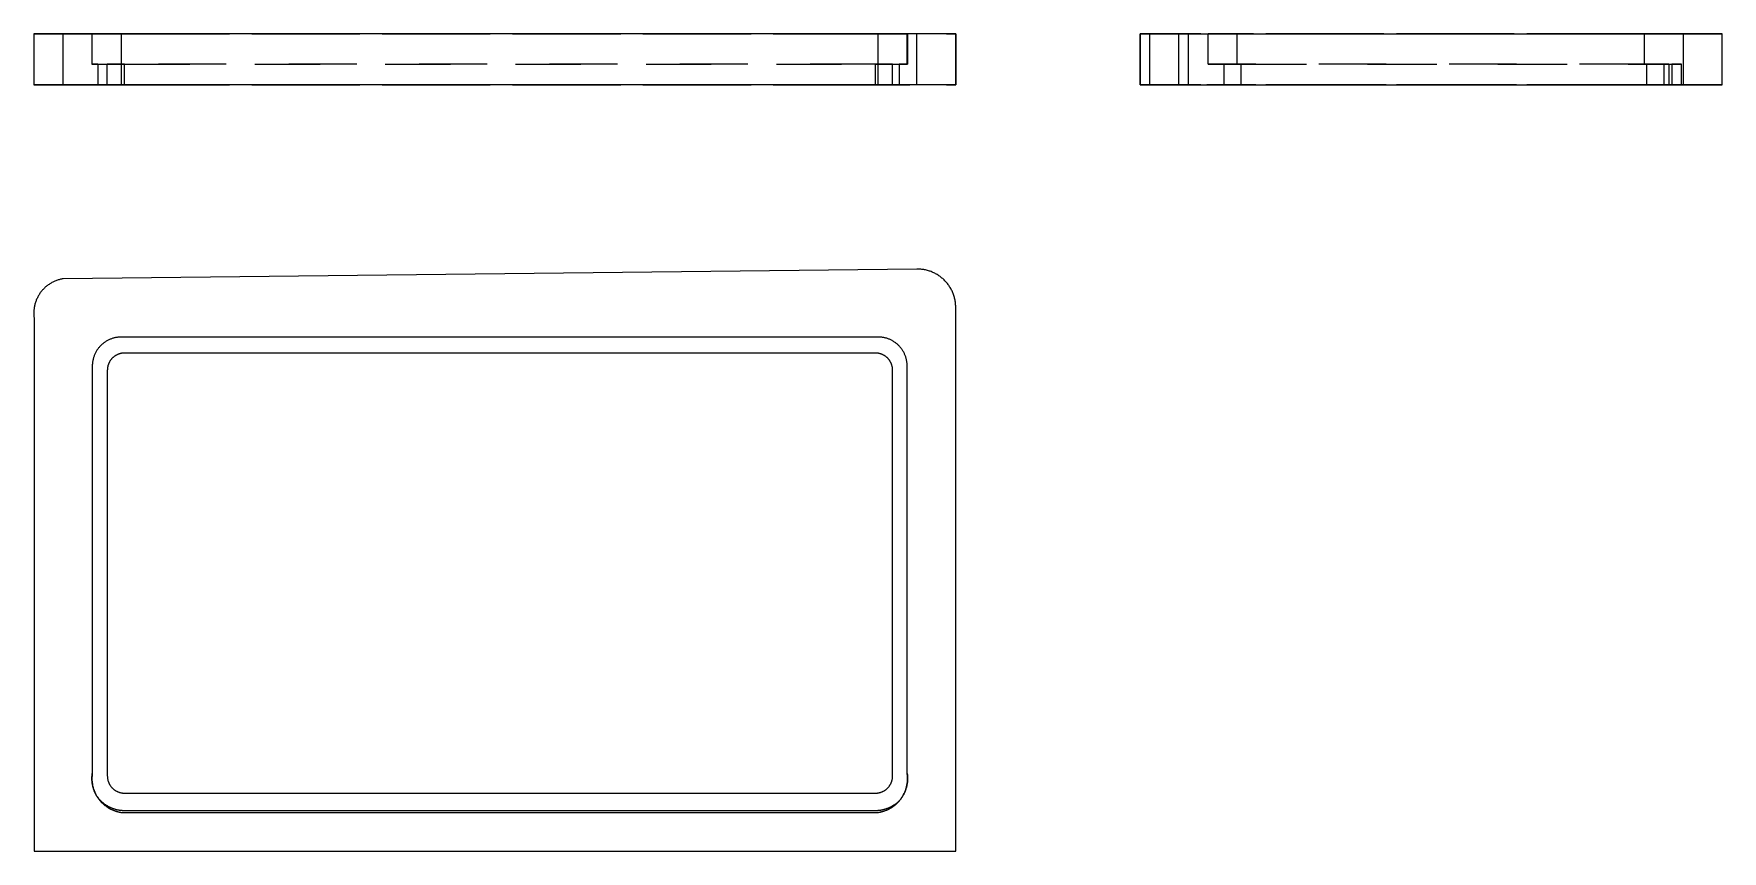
# Model space of a CAD drawing. Extents: x 0 to 2.59, y 0 to 1.25.
import ezdxf

# ---------------------------------------------------------------- set-up
doc = ezdxf.new("R2010")
doc.units = 0
doc.linetypes.add('HIDDEN', pattern=[0.070726, 0.047174, -0.023552])
for name, color, linetype in [('FRONT', 7, 'CONTINUOUS'), ('FRONT_HID', 7, 'HIDDEN'), ('LEFT', 7, 'CONTINUOUS'), ('LEFT_HID', 7, 'HIDDEN'), ('TOP', 7, 'CONTINUOUS'), ('TOP_HID', 7, 'HIDDEN')]:
    doc.layers.add(name, color=color, linetype=linetype)

msp = doc.modelspace()

# ---------------------------------------------------------------- linework, layer by layer
at = {"layer": 'FRONT'}
for p, q in [((0.045102, 1.25412), (0, 1.25412)), ((0, 1.25412), (0, 1.175995)), ((1.35497, 1.25412), (0.045102, 1.25412)), ((0.045102, 1.175995), (0.045102, 1.25412)), ((1.414514, 1.25412), (1.35497, 1.25412)), ((1.35497, 1.175995), (1.35497, 1.25412)), ((1.41451, 1.25412), (1.414514, 1.25412)), ((1.414514, 1.25412), (1.414514, 1.175995)), ((0.045102, 1.175995), (0, 1.175995)), ((1.35497, 1.175995), (0.045102, 1.175995)), ((1.414514, 1.175995), (1.35497, 1.175995)), ((1.41451, 1.175995), (1.414514, 1.175995))]:
    msp.add_line(p, q, dxfattribs=at)
at = {"layer": 'FRONT_HID', "linetype": 'HIDDEN'}
for p, q in [((0, 1.25412), (0.000447, 1.25412)), ((0.000447, 1.175995), (0.000447, 1.25412)), ((0.000447, 1.25412), (1.41451, 1.25412)), ((0.000447, 1.175995), (0.000447, 1.25412)), ((0.089756, 1.25412), (0.089227, 1.25412)), ((0.089227, 1.25412), (0.134411, 1.25412)), ((0.089227, 1.25412), (0.089227, 1.207245)), ((0.134411, 1.25412), (0.089756, 1.25412)), ((0.089756, 1.207245), (0.089756, 1.25412)), ((0.089756, 1.207245), (0.089756, 1.25412)), ((0.134411, 1.25412), (1.295431, 1.25412)), ((1.295431, 1.25412), (0.134411, 1.25412)), ((0.134411, 1.175995), (0.134411, 1.25412)), ((0.134411, 1.207245), (0.134411, 1.25412)), ((1.295431, 1.25412), (1.340614, 1.25412)), ((1.340085, 1.25412), (1.295431, 1.25412)), ((1.295431, 1.175995), (1.295431, 1.25412)), ((1.295431, 1.207245), (1.295431, 1.25412)), ((1.340614, 1.25412), (1.340085, 1.25412)), ((1.340085, 1.207245), (1.340085, 1.25412)), ((1.340085, 1.207245), (1.340085, 1.25412)), ((1.340614, 1.25412), (1.340614, 1.207245)), ((1.41451, 1.175995), (1.41451, 1.25412)), ((1.41451, 1.175995), (1.41451, 1.25412)), ((0.09839, 1.207245), (0.089227, 1.207245)), ((0.089227, 1.207245), (0.089756, 1.207245)), ((0.089756, 1.207245), (0.134411, 1.207245)), ((0.09839, 1.207245), (0.09839, 1.175995)), ((0.09839, 1.207245), (0.139345, 1.207245)), ((0.112865, 1.207245), (0.139345, 1.207245)), ((0.139345, 1.207245), (0.112865, 1.207245)), ((0.112865, 1.175995), (0.112865, 1.207245)), ((0.112865, 1.175995), (0.112865, 1.207245)), ((1.295431, 1.207245), (0.134411, 1.207245)), ((0.139345, 1.207245), (1.291237, 1.207245)), ((1.291237, 1.207245), (0.139345, 1.207245)), ((0.139345, 1.207245), (1.291237, 1.207245)), ((0.139345, 1.175995), (0.139345, 1.207245)), ((0.139345, 1.175995), (0.139345, 1.207245)), ((0.139345, 1.175995), (0.139345, 1.207245)), ((1.291237, 1.207245), (1.327846, 1.207245)), ((1.317717, 1.207245), (1.291237, 1.207245)), ((1.291237, 1.207245), (1.317717, 1.207245)), ((1.291237, 1.175995), (1.291237, 1.207245)), ((1.291237, 1.175995), (1.291237, 1.207245)), ((1.291237, 1.175995), (1.291237, 1.207245)), ((1.295431, 1.207245), (1.340085, 1.207245)), ((1.317717, 1.175995), (1.317717, 1.207245)), ((1.317717, 1.175995), (1.317717, 1.207245)), ((1.327846, 1.207245), (1.327846, 1.175995)), ((1.340614, 1.207245), (1.327846, 1.207245)), ((1.340085, 1.207245), (1.340614, 1.207245)), ((0, 1.175995), (0.000447, 1.175995)), ((0.000447, 1.175995), (1.41451, 1.175995)), ((0.086385, 1.175995), (0.09839, 1.175995)), ((0.139345, 1.175995), (0.086385, 1.175995)), ((0.089756, 1.175995), (0.09839, 1.175995)), ((0.134411, 1.175995), (0.089756, 1.175995)), ((0.09839, 1.175995), (0.134411, 1.175995)), ((0.09839, 1.175995), (0.139345, 1.175995)), ((0.112865, 1.175995), (0.139345, 1.175995)), ((0.139345, 1.175995), (0.112865, 1.175995)), ((0.134411, 1.175995), (1.295431, 1.175995)), ((1.295431, 1.175995), (0.134411, 1.175995)), ((1.291237, 1.175995), (0.139345, 1.175995)), ((0.139345, 1.175995), (1.291237, 1.175995)), ((1.291237, 1.175995), (0.139345, 1.175995)), ((0.139345, 1.175995), (1.291237, 1.175995)), ((1.344197, 1.175995), (1.291237, 1.175995)), ((1.291237, 1.175995), (1.327846, 1.175995)), ((1.317717, 1.175995), (1.291237, 1.175995)), ((1.291237, 1.175995), (1.317717, 1.175995)), ((1.295431, 1.175995), (1.327846, 1.175995)), ((1.340085, 1.175995), (1.295431, 1.175995)), ((1.327846, 1.175995), (1.344197, 1.175995)), ((1.327846, 1.175995), (1.340085, 1.175995))]:
    msp.add_line(p, q, dxfattribs=at)
at = {"layer": 'LEFT'}
for p, q in [((1.697421, 1.25412), (1.697417, 1.25412)), ((1.697417, 1.25412), (1.697421, 1.25412)), ((1.697417, 1.25412), (1.697417, 1.175995)), ((1.697421, 1.25412), (1.712306, 1.25412)), ((1.697421, 1.175995), (1.697421, 1.25412)), ((1.712306, 1.25412), (1.771846, 1.25412)), ((1.712306, 1.175995), (1.712306, 1.25412)), ((1.771846, 1.175995), (1.771846, 1.25412)), ((1.771846, 1.25412), (2.590513, 1.25412)), ((2.590513, 1.175995), (2.590513, 1.25412)), ((1.697421, 1.175995), (1.697417, 1.175995)), ((1.697417, 1.175995), (1.697421, 1.175995)), ((1.697421, 1.175995), (1.712306, 1.175995)), ((1.712306, 1.175995), (1.771846, 1.175995)), ((1.771846, 1.175995), (2.590513, 1.175995))]:
    msp.add_line(p, q, dxfattribs=at)
at = {"layer": 'LEFT_HID', "linetype": 'HIDDEN'}
for p, q in [((1.756961, 1.25412), (1.697421, 1.25412)), ((2.590513, 1.25412), (1.756961, 1.25412)), ((1.756961, 1.175995), (1.756961, 1.25412)), ((1.84627, 1.25412), (1.801615, 1.25412)), ((1.801615, 1.25412), (1.84627, 1.25412)), ((1.801615, 1.207245), (1.801615, 1.25412)), ((1.801615, 1.207245), (1.801615, 1.25412)), ((2.471434, 1.25412), (1.84627, 1.25412)), ((1.84627, 1.25412), (2.471434, 1.25412)), ((1.84627, 1.207245), (1.84627, 1.25412)), ((1.84627, 1.207245), (1.84627, 1.25412)), ((2.471434, 1.25412), (2.530974, 1.25412)), ((2.530974, 1.25412), (2.471434, 1.25412)), ((2.471434, 1.207245), (2.471434, 1.25412)), ((2.471434, 1.207245), (2.471434, 1.25412)), ((2.530974, 1.175995), (2.530974, 1.25412)), ((2.530974, 1.175995), (2.530974, 1.25412)), ((1.801615, 1.207245), (1.84627, 1.207245)), ((1.84627, 1.207245), (1.801615, 1.207245)), ((1.826204, 1.207245), (1.852684, 1.207245)), ((1.852684, 1.207245), (1.826204, 1.207245)), ((1.826204, 1.175995), (1.826204, 1.207245)), ((1.826204, 1.175995), (1.826204, 1.207245)), ((2.471434, 1.207245), (1.84627, 1.207245)), ((1.84627, 1.207245), (2.471434, 1.207245)), ((1.852684, 1.207245), (2.474971, 1.207245)), ((2.474971, 1.207245), (1.852684, 1.207245)), ((1.852684, 1.175995), (1.852684, 1.207245)), ((1.852684, 1.175995), (1.852684, 1.207245)), ((2.508548, 1.207245), (2.471434, 1.207245)), ((2.471434, 1.207245), (2.51324, 1.207245)), ((2.474971, 1.207245), (2.501451, 1.207245)), ((2.501451, 1.207245), (2.474971, 1.207245)), ((2.474971, 1.175995), (2.474971, 1.207245)), ((2.474971, 1.175995), (2.474971, 1.207245)), ((2.501451, 1.175995), (2.501451, 1.207245)), ((2.501451, 1.175995), (2.501451, 1.207245)), ((2.508548, 1.207245), (2.508548, 1.175995)), ((2.508548, 1.207245), (2.527931, 1.207245)), ((2.51324, 1.207245), (2.51324, 1.175995)), ((2.527931, 1.207245), (2.51324, 1.207245)), ((2.527931, 1.175995), (2.527931, 1.207245)), ((2.527931, 1.175995), (2.527931, 1.207245)), ((1.756961, 1.175995), (1.697421, 1.175995)), ((2.590513, 1.175995), (1.756961, 1.175995)), ((1.799724, 1.175995), (1.852684, 1.175995)), ((1.852684, 1.175995), (1.799724, 1.175995)), ((1.801615, 1.175995), (1.84627, 1.175995)), ((1.84627, 1.175995), (1.801615, 1.175995)), ((1.826204, 1.175995), (1.852684, 1.175995)), ((1.852684, 1.175995), (1.826204, 1.175995)), ((1.84627, 1.175995), (2.471434, 1.175995)), ((2.471434, 1.175995), (1.84627, 1.175995)), ((1.852684, 1.175995), (2.474971, 1.175995)), ((2.474971, 1.175995), (1.852684, 1.175995)), ((1.852684, 1.175995), (2.474971, 1.175995)), ((2.474971, 1.175995), (1.852684, 1.175995)), ((2.471434, 1.175995), (2.508548, 1.175995)), ((2.51324, 1.175995), (2.471434, 1.175995)), ((2.474971, 1.175995), (2.508548, 1.175995)), ((2.51324, 1.175995), (2.474971, 1.175995)), ((2.474971, 1.175995), (2.501451, 1.175995)), ((2.501451, 1.175995), (2.474971, 1.175995)), ((2.508548, 1.175995), (2.530974, 1.175995)), ((2.508548, 1.175995), (2.527931, 1.175995)), ((2.530974, 1.175995), (2.51324, 1.175995)), ((2.527931, 1.175995), (2.51324, 1.175995))]:
    msp.add_line(p, q, dxfattribs=at)
at = {"layer": 'TOP'}
for p, q in [((1.354969, 0.893092), (0.0451, 0.878207)), ((1.356458, 0.893092), (1.354969, 0.893092)), ((1.357947, 0.893053), (1.356458, 0.893092)), ((1.359435, 0.892977), (1.357947, 0.893053)), ((1.36092, 0.892864), (1.359435, 0.892977)), ((1.362402, 0.892712), (1.36092, 0.892864)), ((1.363879, 0.892524), (1.362402, 0.892712)), ((1.365352, 0.892298), (1.363879, 0.892524)), ((1.366818, 0.892035), (1.365352, 0.892298)), ((1.368277, 0.891734), (1.366818, 0.892035)), ((1.369727, 0.891397), (1.368277, 0.891734)), ((1.371169, 0.891023), (1.369727, 0.891397)), ((1.372601, 0.890613), (1.371169, 0.891023)), ((1.374022, 0.890167), (1.372601, 0.890613)), ((1.375432, 0.889685), (1.374022, 0.890167)), ((1.376828, 0.889167), (1.375432, 0.889685)), ((1.378211, 0.888615), (1.376828, 0.889167)), ((1.37958, 0.888027), (1.378211, 0.888615)), ((1.380933, 0.887405), (1.37958, 0.888027)), ((1.382271, 0.886749), (1.380933, 0.887405)), ((1.383591, 0.886059), (1.382271, 0.886749)), ((1.384893, 0.885336), (1.383591, 0.886059)), ((1.386177, 0.88458), (1.384893, 0.885336)), ((1.387441, 0.883792), (1.386177, 0.88458)), ((1.388684, 0.882972), (1.387441, 0.883792)), ((1.389907, 0.882121), (1.388684, 0.882972)), ((1.391107, 0.881239), (1.389907, 0.882121)), ((1.392285, 0.880328), (1.391107, 0.881239)), ((0.009508, 0.855935), (0.008775, 0.854852)), ((0.010266, 0.857), (0.009508, 0.855935)), ((0.011051, 0.858046), (0.010266, 0.857)), ((0.011861, 0.859073), (0.011051, 0.858046)), ((0.012696, 0.860079), (0.011861, 0.859073)), ((0.013556, 0.861065), (0.012696, 0.860079)), ((0.014439, 0.862029), (0.013556, 0.861065)), ((0.015346, 0.862972), (0.014439, 0.862029)), ((0.016276, 0.863891), (0.015346, 0.862972)), ((0.017228, 0.864788), (0.016276, 0.863891)), ((0.018201, 0.865661), (0.017228, 0.864788)), ((0.019196, 0.86651), (0.018201, 0.865661)), ((0.020211, 0.867334), (0.019196, 0.86651)), ((0.021247, 0.868133), (0.020211, 0.867334)), ((0.022301, 0.868906), (0.021247, 0.868133)), ((0.023374, 0.869654), (0.022301, 0.868906)), ((0.024466, 0.870374), (0.023374, 0.869654)), ((0.025574, 0.871068), (0.024466, 0.870374)), ((0.026699, 0.871734), (0.025574, 0.871068)), ((0.027841, 0.872373), (0.026699, 0.871734)), ((0.028997, 0.872983), (0.027841, 0.872373)), ((0.030169, 0.873565), (0.028997, 0.872983)), ((0.031354, 0.874118), (0.030169, 0.873565)), ((0.032552, 0.874641), (0.031354, 0.874118)), ((0.033763, 0.875135), (0.032552, 0.874641)), ((0.034986, 0.875599), (0.033763, 0.875135)), ((0.036219, 0.876033), (0.034986, 0.875599)), ((0.037463, 0.876437), (0.036219, 0.876033)), ((0.038717, 0.87681), (0.037463, 0.876437)), ((0.039979, 0.877152), (0.038717, 0.87681)), ((0.041249, 0.877463), (0.039979, 0.877152)), ((0.042527, 0.877742), (0.041249, 0.877463)), ((0.043811, 0.877991), (0.042527, 0.877742)), ((0.0451, 0.878207), (0.043811, 0.877991)), ((1.393439, 0.879386), (1.392285, 0.880328)), ((1.394569, 0.878416), (1.393439, 0.879386)), ((1.395675, 0.877417), (1.394569, 0.878416)), ((1.396754, 0.876391), (1.395675, 0.877417)), ((1.397807, 0.875338), (1.396754, 0.876391)), ((1.398834, 0.874258), (1.397807, 0.875338)), ((1.399832, 0.873153), (1.398834, 0.874258)), ((1.400802, 0.872023), (1.399832, 0.873153)), ((1.401744, 0.870869), (1.400802, 0.872023)), ((1.402656, 0.869691), (1.401744, 0.870869)), ((1.403537, 0.86849), (1.402656, 0.869691)), ((1.404388, 0.867268), (1.403537, 0.86849)), ((1.405208, 0.866024), (1.404388, 0.867268)), ((1.405996, 0.86476), (1.405208, 0.866024)), ((1.406752, 0.863477), (1.405996, 0.86476)), ((1.407475, 0.862175), (1.406752, 0.863477)), ((1.408165, 0.860855), (1.407475, 0.862175)), ((1.408821, 0.859517), (1.408165, 0.860855)), ((1.409443, 0.858164), (1.408821, 0.859517)), ((1.410031, 0.856795), (1.409443, 0.858164)), ((1.410584, 0.855412), (1.410031, 0.856795)), ((1.411101, 0.854015), (1.410584, 0.855412)), ((0.000117, 0.829108), (0.000046, 0.827802)), ((0.00022, 0.830412), (0.000117, 0.829108)), ((0.000356, 0.831712), (0.00022, 0.830412)), ((0.000523, 0.83301), (0.000356, 0.831712)), ((0.000722, 0.834302), (0.000523, 0.83301)), ((0.000952, 0.835589), (0.000722, 0.834302)), ((0.001214, 0.836871), (0.000952, 0.835589)), ((0.001507, 0.838145), (0.001214, 0.836871)), ((0.001832, 0.839412), (0.001507, 0.838145)), ((0.002188, 0.84067), (0.001832, 0.839412)), ((0.002574, 0.84192), (0.002188, 0.84067)), ((0.002991, 0.843159), (0.002574, 0.84192)), ((0.003438, 0.844388), (0.002991, 0.843159)), ((0.003915, 0.845606), (0.003438, 0.844388)), ((0.004422, 0.846811), (0.003915, 0.845606)), ((0.004958, 0.848004), (0.004422, 0.846811)), ((0.005524, 0.849183), (0.004958, 0.848004)), ((0.006118, 0.850348), (0.005524, 0.849183)), ((0.006741, 0.851498), (0.006118, 0.850348)), ((0.007391, 0.852632), (0.006741, 0.851498)), ((0.00807, 0.85375), (0.007391, 0.852632)), ((0.008775, 0.854852), (0.00807, 0.85375)), ((1.411583, 0.852606), (1.411101, 0.854015)), ((1.412029, 0.851185), (1.411583, 0.852606)), ((1.41244, 0.849753), (1.412029, 0.851185)), ((1.412813, 0.848311), (1.41244, 0.849753)), ((1.41315, 0.84686), (1.412813, 0.848311)), ((1.413451, 0.845402), (1.41315, 0.84686)), ((1.413714, 0.843935), (1.413451, 0.845402)), ((1.41394, 0.842463), (1.413714, 0.843935)), ((1.414129, 0.840986), (1.41394, 0.842463)), ((1.41428, 0.839504), (1.414129, 0.840986)), ((1.414393, 0.838019), (1.41428, 0.839504)), ((1.414469, 0.836531), (1.414393, 0.838019)), ((1.414508, 0.835042), (1.414469, 0.836531)), ((1.414508, 0.833553), (1.414508, 0.835042)), ((1.414508, 0), (1.414508, 0.833553)), ((0.000007, 0.826495), (0, 0.825187)), ((0, 0.825187), (0.000025, 0.82388)), ((0.000046, 0.827802), (0.000007, 0.826495)), ((0.000025, 0.82388), (0.000082, 0.822573)), ((0.000082, 0.822573), (0.000171, 0.821269)), ((0.000171, 0.821269), (0.000293, 0.819967)), ((0.000293, 0.819967), (0.000446, 0.818668)), ((0.000446, 0.818668), (0.000446, 0)), ((0.104862, 0.777725), (0.104037, 0.776978)), ((0.105706, 0.778451), (0.104862, 0.777725)), ((0.106568, 0.779156), (0.105706, 0.778451)), ((0.107447, 0.779839), (0.106568, 0.779156)), ((0.108343, 0.7805), (0.107447, 0.779839)), ((0.109255, 0.781139), (0.108343, 0.7805)), ((0.110182, 0.781754), (0.109255, 0.781139)), ((0.111125, 0.782347), (0.110182, 0.781754)), ((0.112082, 0.782915), (0.111125, 0.782347)), ((0.113053, 0.78346), (0.112082, 0.782915)), ((0.114038, 0.78398), (0.113053, 0.78346)), ((0.115035, 0.784476), (0.114038, 0.78398)), ((0.116044, 0.784946), (0.115035, 0.784476)), ((0.117064, 0.785392), (0.116044, 0.784946)), ((0.118095, 0.785811), (0.117064, 0.785392)), ((0.119137, 0.786205), (0.118095, 0.785811)), ((0.120188, 0.786573), (0.119137, 0.786205)), ((0.121247, 0.786914), (0.120188, 0.786573)), ((0.122315, 0.787229), (0.121247, 0.786914)), ((0.123391, 0.787517), (0.122315, 0.787229)), ((0.124473, 0.787778), (0.123391, 0.787517)), ((0.125561, 0.788013), (0.124473, 0.787778)), ((0.126655, 0.78822), (0.125561, 0.788013)), ((0.127754, 0.788399), (0.126655, 0.78822)), ((0.128857, 0.788551), (0.127754, 0.788399)), ((0.129963, 0.788676), (0.128857, 0.788551)), ((0.131073, 0.788773), (0.129963, 0.788676)), ((0.132184, 0.788843), (0.131073, 0.788773)), ((0.133296, 0.788884), (0.132184, 0.788843)), ((0.13441, 0.788898), (0.133296, 0.788884)), ((1.295429, 0.788898), (0.13441, 0.788898)), ((1.296543, 0.788884), (1.295429, 0.788898)), ((1.297655, 0.788843), (1.296543, 0.788884)), ((1.298766, 0.788773), (1.297655, 0.788843)), ((1.299875, 0.788676), (1.298766, 0.788773)), ((1.300982, 0.788551), (1.299875, 0.788676)), ((1.302085, 0.788399), (1.300982, 0.788551)), ((1.303184, 0.78822), (1.302085, 0.788399)), ((1.304277, 0.788013), (1.303184, 0.78822)), ((1.305366, 0.787778), (1.304277, 0.788013)), ((1.306448, 0.787517), (1.305366, 0.787778)), ((1.307524, 0.787229), (1.306448, 0.787517)), ((1.308591, 0.786914), (1.307524, 0.787229)), ((1.309651, 0.786573), (1.308591, 0.786914)), ((1.310702, 0.786205), (1.309651, 0.786573)), ((1.311743, 0.785811), (1.310702, 0.786205)), ((1.312775, 0.785392), (1.311743, 0.785811)), ((1.313795, 0.784946), (1.312775, 0.785392)), ((1.314804, 0.784476), (1.313795, 0.784946)), ((1.315801, 0.78398), (1.314804, 0.784476)), ((1.316786, 0.78346), (1.315801, 0.78398)), ((1.317757, 0.782915), (1.316786, 0.78346)), ((1.318714, 0.782347), (1.317757, 0.782915)), ((1.319657, 0.781754), (1.318714, 0.782347)), ((1.320584, 0.781139), (1.319657, 0.781754)), ((1.321496, 0.7805), (1.320584, 0.781139)), ((1.322392, 0.779839), (1.321496, 0.7805)), ((1.323271, 0.779156), (1.322392, 0.779839)), ((1.324133, 0.778451), (1.323271, 0.779156)), ((1.324977, 0.777725), (1.324133, 0.778451)), ((1.325802, 0.776978), (1.324977, 0.777725)), ((0.090433, 0.751998), (0.090254, 0.750899)), ((0.09064, 0.753092), (0.090433, 0.751998)), ((0.090875, 0.75418), (0.09064, 0.753092)), ((0.091136, 0.755262), (0.090875, 0.75418)), ((0.091424, 0.756338), (0.091136, 0.755262)), ((0.091739, 0.757406), (0.091424, 0.756338)), ((0.09208, 0.758465), (0.091739, 0.757406)), ((0.092448, 0.759516), (0.09208, 0.758465)), ((0.092842, 0.760558), (0.092448, 0.759516)), ((0.093261, 0.761589), (0.092842, 0.760558)), ((0.093707, 0.762609), (0.093261, 0.761589)), ((0.094177, 0.763618), (0.093707, 0.762609)), ((0.094673, 0.764615), (0.094177, 0.763618)), ((0.095193, 0.7656), (0.094673, 0.764615)), ((0.095738, 0.766571), (0.095193, 0.7656)), ((0.096306, 0.767528), (0.095738, 0.766571)), ((0.096899, 0.768471), (0.096306, 0.767528)), ((0.097514, 0.769398), (0.096899, 0.768471)), ((0.098153, 0.77031), (0.097514, 0.769398)), ((0.098814, 0.771206), (0.098153, 0.77031)), ((0.099497, 0.772085), (0.098814, 0.771206)), ((0.100202, 0.772947), (0.099497, 0.772085)), ((0.100928, 0.773791), (0.100202, 0.772947)), ((0.101675, 0.774616), (0.100928, 0.773791)), ((0.102443, 0.775423), (0.101675, 0.774616)), ((0.10323, 0.77621), (0.102443, 0.775423)), ((0.104037, 0.776978), (0.10323, 0.77621)), ((0.116748, 0.751637), (0.116411, 0.751069)), ((0.1171, 0.752196), (0.116748, 0.751637)), ((0.117465, 0.752746), (0.1171, 0.752196)), ((0.117843, 0.753287), (0.117465, 0.752746)), ((0.118236, 0.753818), (0.117843, 0.753287)), ((0.118641, 0.754339), (0.118236, 0.753818)), ((0.119059, 0.75485), (0.118641, 0.754339)), ((0.119489, 0.755351), (0.119059, 0.75485)), ((0.119932, 0.75584), (0.119489, 0.755351)), ((0.120387, 0.756318), (0.119932, 0.75584)), ((0.120854, 0.756785), (0.120387, 0.756318)), ((0.121333, 0.75724), (0.120854, 0.756785)), ((0.121822, 0.757683), (0.121333, 0.75724)), ((0.122323, 0.758114), (0.121822, 0.757683)), ((0.122834, 0.758532), (0.122323, 0.758114)), ((0.123355, 0.758937), (0.122834, 0.758532)), ((0.123886, 0.759329), (0.123355, 0.758937)), ((0.124427, 0.759708), (0.123886, 0.759329)), ((0.124977, 0.760073), (0.124427, 0.759708)), ((0.125536, 0.760424), (0.124977, 0.760073)), ((0.126104, 0.760762), (0.125536, 0.760424)), ((0.126679, 0.761084), (0.126104, 0.760762)), ((0.127263, 0.761393), (0.126679, 0.761084)), ((0.127854, 0.761687), (0.127263, 0.761393)), ((0.128453, 0.761966), (0.127854, 0.761687)), ((0.129058, 0.76223), (0.128453, 0.761966)), ((0.129669, 0.762479), (0.129058, 0.76223)), ((0.130287, 0.762712), (0.129669, 0.762479)), ((0.13091, 0.76293), (0.130287, 0.762712)), ((0.131539, 0.763133), (0.13091, 0.76293)), ((0.132172, 0.763319), (0.131539, 0.763133)), ((0.13281, 0.76349), (0.132172, 0.763319)), ((0.133451, 0.763645), (0.13281, 0.76349)), ((0.134097, 0.763784), (0.133451, 0.763645)), ((0.134746, 0.763907), (0.134097, 0.763784)), ((0.135397, 0.764013), (0.134746, 0.763907)), ((0.136051, 0.764104), (0.135397, 0.764013)), ((0.136707, 0.764178), (0.136051, 0.764104)), ((0.137365, 0.764235), (0.136707, 0.764178)), ((0.138024, 0.764276), (0.137365, 0.764235)), ((0.138684, 0.764301), (0.138024, 0.764276)), ((0.139344, 0.764309), (0.138684, 0.764301)), ((1.291235, 0.764309), (0.139344, 0.764309)), ((1.291895, 0.764301), (1.291235, 0.764309)), ((1.292555, 0.764276), (1.291895, 0.764301)), ((1.293214, 0.764235), (1.292555, 0.764276)), ((1.293872, 0.764178), (1.293214, 0.764235)), ((1.294528, 0.764104), (1.293872, 0.764178)), ((1.295182, 0.764013), (1.294528, 0.764104)), ((1.295833, 0.763907), (1.295182, 0.764013)), ((1.296482, 0.763784), (1.295833, 0.763907)), ((1.297128, 0.763645), (1.296482, 0.763784)), ((1.297769, 0.76349), (1.297128, 0.763645)), ((1.298407, 0.763319), (1.297769, 0.76349)), ((1.29904, 0.763133), (1.298407, 0.763319)), ((1.299669, 0.76293), (1.29904, 0.763133)), ((1.300292, 0.762712), (1.299669, 0.76293)), ((1.30091, 0.762479), (1.300292, 0.762712)), ((1.301521, 0.76223), (1.30091, 0.762479)), ((1.302126, 0.761966), (1.301521, 0.76223)), ((1.302725, 0.761687), (1.302126, 0.761966)), ((1.303316, 0.761393), (1.302725, 0.761687)), ((1.3039, 0.761084), (1.303316, 0.761393)), ((1.304475, 0.760762), (1.3039, 0.761084)), ((1.305043, 0.760424), (1.304475, 0.760762)), ((1.305602, 0.760073), (1.305043, 0.760424)), ((1.306152, 0.759708), (1.305602, 0.760073)), ((1.306693, 0.759329), (1.306152, 0.759708)), ((1.307224, 0.758937), (1.306693, 0.759329)), ((1.307745, 0.758532), (1.307224, 0.758937)), ((1.308256, 0.758114), (1.307745, 0.758532)), ((1.308757, 0.757683), (1.308256, 0.758114)), ((1.309246, 0.75724), (1.308757, 0.757683)), ((1.309725, 0.756785), (1.309246, 0.75724)), ((1.310192, 0.756318), (1.309725, 0.756785)), ((1.310647, 0.75584), (1.310192, 0.756318)), ((1.31109, 0.755351), (1.310647, 0.75584)), ((1.31152, 0.75485), (1.31109, 0.755351)), ((1.311938, 0.754339), (1.31152, 0.75485)), ((1.312344, 0.753818), (1.311938, 0.754339)), ((1.312736, 0.753287), (1.312344, 0.753818)), ((1.313114, 0.752746), (1.312736, 0.753287)), ((1.313479, 0.752196), (1.313114, 0.752746)), ((1.313831, 0.751637), (1.313479, 0.752196)), ((1.314168, 0.751069), (1.313831, 0.751637)), ((1.326609, 0.77621), (1.325802, 0.776978)), ((1.327396, 0.775423), (1.326609, 0.77621)), ((1.328163, 0.774616), (1.327396, 0.775423)), ((1.32891, 0.773791), (1.328163, 0.774616)), ((1.329637, 0.772947), (1.32891, 0.773791)), ((1.330342, 0.772085), (1.329637, 0.772947)), ((1.331025, 0.771206), (1.330342, 0.772085)), ((1.331686, 0.77031), (1.331025, 0.771206)), ((1.332325, 0.769398), (1.331686, 0.77031)), ((1.33294, 0.768471), (1.332325, 0.769398)), ((1.333533, 0.767528), (1.33294, 0.768471)), ((1.334101, 0.766571), (1.333533, 0.767528)), ((1.334646, 0.7656), (1.334101, 0.766571)), ((1.335166, 0.764615), (1.334646, 0.7656)), ((1.335662, 0.763618), (1.335166, 0.764615)), ((1.336132, 0.762609), (1.335662, 0.763618)), ((1.336577, 0.761589), (1.336132, 0.762609)), ((1.336997, 0.760558), (1.336577, 0.761589)), ((1.337391, 0.759516), (1.336997, 0.760558)), ((1.337759, 0.758465), (1.337391, 0.759516)), ((1.3381, 0.757406), (1.337759, 0.758465)), ((1.338415, 0.756338), (1.3381, 0.757406)), ((1.338703, 0.755262), (1.338415, 0.756338)), ((1.338964, 0.75418), (1.338703, 0.755262)), ((1.339199, 0.753092), (1.338964, 0.75418)), ((1.339406, 0.751998), (1.339199, 0.753092)), ((1.339585, 0.750899), (1.339406, 0.751998)), ((0.089769, 0.745357), (0.089755, 0.744243)), ((0.089755, 0.744243), (0.089755, 0.119079)), ((0.08981, 0.746469), (0.089769, 0.745357)), ((0.08988, 0.74758), (0.08981, 0.746469)), ((0.089977, 0.74869), (0.08988, 0.74758)), ((0.090102, 0.749796), (0.089977, 0.74869)), ((0.090254, 0.750899), (0.090102, 0.749796)), ((0.112872, 0.738489), (0.112864, 0.737829)), ((0.112864, 0.737829), (0.112864, 0.115543)), ((0.112896, 0.739149), (0.112872, 0.738489)), ((0.112938, 0.739808), (0.112896, 0.739149)), ((0.112995, 0.740466), (0.112938, 0.739808)), ((0.113069, 0.741122), (0.112995, 0.740466)), ((0.113159, 0.741776), (0.113069, 0.741122)), ((0.113266, 0.742427), (0.113159, 0.741776)), ((0.113389, 0.743076), (0.113266, 0.742427)), ((0.113527, 0.743721), (0.113389, 0.743076)), ((0.113682, 0.744363), (0.113527, 0.743721)), ((0.113853, 0.745001), (0.113682, 0.744363)), ((0.11404, 0.745634), (0.113853, 0.745001)), ((0.114242, 0.746263), (0.11404, 0.745634)), ((0.11446, 0.746886), (0.114242, 0.746263)), ((0.114694, 0.747503), (0.11446, 0.746886)), ((0.114943, 0.748115), (0.114694, 0.747503)), ((0.115207, 0.74872), (0.114943, 0.748115)), ((0.115486, 0.749318), (0.115207, 0.74872)), ((0.11578, 0.74991), (0.115486, 0.749318)), ((0.116088, 0.750493), (0.11578, 0.74991)), ((0.116411, 0.751069), (0.116088, 0.750493)), ((1.314491, 0.750493), (1.314168, 0.751069)), ((1.314799, 0.74991), (1.314491, 0.750493)), ((1.315093, 0.749318), (1.314799, 0.74991)), ((1.315372, 0.74872), (1.315093, 0.749318)), ((1.315636, 0.748115), (1.315372, 0.74872)), ((1.315885, 0.747503), (1.315636, 0.748115)), ((1.316119, 0.746886), (1.315885, 0.747503)), ((1.316337, 0.746263), (1.316119, 0.746886)), ((1.316539, 0.745634), (1.316337, 0.746263)), ((1.316726, 0.745001), (1.316539, 0.745634)), ((1.316897, 0.744363), (1.316726, 0.745001)), ((1.317052, 0.743721), (1.316897, 0.744363)), ((1.31719, 0.743076), (1.317052, 0.743721)), ((1.317313, 0.742427), (1.31719, 0.743076)), ((1.31742, 0.741776), (1.317313, 0.742427)), ((1.31751, 0.741122), (1.31742, 0.741776)), ((1.317584, 0.740466), (1.31751, 0.741122)), ((1.317641, 0.739808), (1.317584, 0.740466)), ((1.317683, 0.739149), (1.317641, 0.739808)), ((1.317707, 0.738489), (1.317683, 0.739149)), ((1.317715, 0.737829), (1.317707, 0.738489)), ((1.317715, 0.115543), (1.317715, 0.737829)), ((1.339737, 0.749796), (1.339585, 0.750899)), ((1.339862, 0.74869), (1.339737, 0.749796)), ((1.339959, 0.74758), (1.339862, 0.74869)), ((1.340028, 0.746469), (1.339959, 0.74758)), ((1.34007, 0.745357), (1.340028, 0.746469)), ((1.340084, 0.744243), (1.34007, 0.745357)), ((1.340084, 0.119079), (1.340084, 0.744243)), ((0.089234, 0.112543), (0.089228, 0.111231)), ((0.089228, 0.111231), (0.089254, 0.109919)), ((0.089273, 0.113855), (0.089234, 0.112543)), ((0.089254, 0.109919), (0.089313, 0.108609)), ((0.089344, 0.115165), (0.089273, 0.113855)), ((0.089313, 0.108609), (0.089405, 0.1073)), ((0.089449, 0.116473), (0.089344, 0.115165)), ((0.089405, 0.1073), (0.089529, 0.105993)), ((0.089586, 0.117778), (0.089449, 0.116473)), ((0.089529, 0.105993), (0.089686, 0.104691)), ((0.089755, 0.119079), (0.089586, 0.117778)), ((0.089686, 0.104691), (0.089876, 0.103392)), ((0.112864, 0.115543), (0.112872, 0.114883)), ((0.112872, 0.114883), (0.112896, 0.114223)), ((0.112896, 0.114223), (0.112938, 0.113564)), ((0.112938, 0.113564), (0.112995, 0.112906)), ((0.112995, 0.112906), (0.113069, 0.11225)), ((0.113069, 0.11225), (0.113159, 0.111596)), ((0.113159, 0.111596), (0.113266, 0.110945)), ((0.113266, 0.110945), (0.113389, 0.110296)), ((0.113389, 0.110296), (0.113527, 0.10965)), ((0.113527, 0.10965), (0.113682, 0.109009)), ((0.113682, 0.109009), (0.113853, 0.108371)), ((0.113853, 0.108371), (0.11404, 0.107738)), ((0.11404, 0.107738), (0.114242, 0.107109)), ((0.114242, 0.107109), (0.11446, 0.106486)), ((0.11446, 0.106486), (0.114694, 0.105868)), ((0.114694, 0.105868), (0.114943, 0.105257)), ((0.114943, 0.105257), (0.115207, 0.104652)), ((0.115207, 0.104652), (0.115486, 0.104053)), ((0.115486, 0.104053), (0.11578, 0.103462)), ((1.314799, 0.103462), (1.315093, 0.104053)), ((1.315093, 0.104053), (1.315372, 0.104652)), ((1.315372, 0.104652), (1.315636, 0.105257)), ((1.315636, 0.105257), (1.315885, 0.105868)), ((1.315885, 0.105868), (1.316119, 0.106486)), ((1.316119, 0.106486), (1.316337, 0.107109)), ((1.316337, 0.107109), (1.316539, 0.107738)), ((1.316539, 0.107738), (1.316726, 0.108371)), ((1.316726, 0.108371), (1.316897, 0.109009)), ((1.316897, 0.109009), (1.317052, 0.10965)), ((1.317052, 0.10965), (1.31719, 0.110296)), ((1.31719, 0.110296), (1.317313, 0.110945)), ((1.317313, 0.110945), (1.31742, 0.111596)), ((1.31742, 0.111596), (1.31751, 0.11225)), ((1.31751, 0.11225), (1.317584, 0.112906)), ((1.317584, 0.112906), (1.317641, 0.113564)), ((1.317641, 0.113564), (1.317683, 0.114223)), ((1.317683, 0.114223), (1.317707, 0.114883)), ((1.317707, 0.114883), (1.317715, 0.115543)), ((1.339963, 0.103392), (1.340152, 0.104691)), ((1.340253, 0.117778), (1.340084, 0.119079)), ((1.340152, 0.104691), (1.340309, 0.105993)), ((1.34039, 0.116473), (1.340253, 0.117778)), ((1.340309, 0.105993), (1.340434, 0.1073)), ((1.340494, 0.115165), (1.34039, 0.116473)), ((1.340434, 0.1073), (1.340526, 0.108609)), ((1.340566, 0.113855), (1.340494, 0.115165)), ((1.340526, 0.108609), (1.340585, 0.109919)), ((1.340605, 0.112543), (1.340566, 0.113855)), ((1.340585, 0.109919), (1.340611, 0.111231)), ((1.340611, 0.111231), (1.340605, 0.112543)), ((0.089876, 0.103392), (0.090097, 0.102099)), ((0.090097, 0.102099), (0.090351, 0.100812)), ((0.090351, 0.100812), (0.090637, 0.099531)), ((0.090637, 0.099531), (0.090955, 0.098258)), ((0.090955, 0.098258), (0.091304, 0.096993)), ((0.091304, 0.096993), (0.091685, 0.095738)), ((0.091685, 0.095738), (0.092097, 0.094492)), ((0.092097, 0.094492), (0.09254, 0.093257)), ((0.09254, 0.093257), (0.093013, 0.092033)), ((0.093013, 0.092033), (0.093517, 0.090822)), ((0.093517, 0.090822), (0.094051, 0.089623)), ((0.094051, 0.089623), (0.094615, 0.088438)), ((0.094615, 0.088438), (0.095208, 0.087268)), ((0.095208, 0.087268), (0.09583, 0.086113)), ((0.09583, 0.086113), (0.096481, 0.084973)), ((0.096481, 0.084973), (0.097159, 0.08385)), ((0.097159, 0.08385), (0.097866, 0.082745)), ((0.097866, 0.082745), (0.0986, 0.081657)), ((0.098388, 0.081965), (0.098864, 0.081394)), ((0.0986, 0.081657), (0.099361, 0.080588)), ((0.098864, 0.081394), (0.099347, 0.080829)), ((0.099347, 0.080829), (0.099838, 0.080271)), ((0.099361, 0.080588), (0.100148, 0.079539)), ((0.099838, 0.080271), (0.100337, 0.07972)), ((0.100148, 0.079539), (0.100961, 0.078509)), ((0.100337, 0.07972), (0.100843, 0.079176)), ((0.100843, 0.079176), (0.101357, 0.07864)), ((0.100961, 0.078509), (0.1018, 0.0775)), ((0.101357, 0.07864), (0.101879, 0.07811)), ((0.101879, 0.07811), (0.102408, 0.077588)), ((0.11578, 0.103462), (0.116088, 0.102878)), ((0.116088, 0.102878), (0.116411, 0.102303)), ((0.116411, 0.102303), (0.116748, 0.101735)), ((0.116748, 0.101735), (0.1171, 0.101176)), ((0.1171, 0.101176), (0.117465, 0.100626)), ((0.117465, 0.100626), (0.117843, 0.100085)), ((0.117843, 0.100085), (0.118236, 0.099554)), ((0.118236, 0.099554), (0.118641, 0.099033)), ((0.118641, 0.099033), (0.119059, 0.098522)), ((0.119059, 0.098522), (0.119489, 0.098021)), ((0.119489, 0.098021), (0.119932, 0.097532)), ((0.119932, 0.097532), (0.120387, 0.097053)), ((0.120387, 0.097053), (0.120854, 0.096586)), ((0.120854, 0.096586), (0.121333, 0.096131)), ((0.121333, 0.096131), (0.121822, 0.095688)), ((0.121822, 0.095688), (0.122323, 0.095258)), ((0.122323, 0.095258), (0.122834, 0.09484)), ((0.122834, 0.09484), (0.123355, 0.094434)), ((0.123355, 0.094434), (0.123886, 0.094042)), ((0.123886, 0.094042), (0.124427, 0.093664)), ((0.124427, 0.093664), (0.124977, 0.093299)), ((0.124977, 0.093299), (0.125536, 0.092947)), ((0.125536, 0.092947), (0.126104, 0.09261)), ((0.126104, 0.09261), (0.126679, 0.092287)), ((0.126679, 0.092287), (0.127263, 0.091979)), ((0.127263, 0.091979), (0.127854, 0.091685)), ((0.127854, 0.091685), (0.128453, 0.091406)), ((0.128453, 0.091406), (0.129058, 0.091142)), ((0.129058, 0.091142), (0.129669, 0.090893)), ((0.129669, 0.090893), (0.130287, 0.090659)), ((0.130287, 0.090659), (0.13091, 0.090441)), ((0.13091, 0.090441), (0.131539, 0.090239)), ((0.131539, 0.090239), (0.132172, 0.090052)), ((0.132172, 0.090052), (0.13281, 0.089881)), ((0.13281, 0.089881), (0.133451, 0.089726)), ((0.133451, 0.089726), (0.134097, 0.089588)), ((0.134097, 0.089588), (0.134746, 0.089465)), ((0.134746, 0.089465), (0.135397, 0.089358)), ((0.135397, 0.089358), (0.136051, 0.089268)), ((0.136051, 0.089268), (0.136707, 0.089194)), ((0.136707, 0.089194), (0.137365, 0.089137)), ((0.137365, 0.089137), (0.138024, 0.089095)), ((0.138024, 0.089095), (0.138684, 0.089071)), ((0.138684, 0.089071), (0.139344, 0.089063)), ((0.139344, 0.089062), (1.291235, 0.089062)), ((1.291235, 0.089063), (1.291895, 0.089071)), ((1.291895, 0.089071), (1.292555, 0.089095)), ((1.292555, 0.089095), (1.293214, 0.089137)), ((1.293214, 0.089137), (1.293872, 0.089194)), ((1.293872, 0.089194), (1.294528, 0.089268)), ((1.294528, 0.089268), (1.295182, 0.089358)), ((1.295182, 0.089358), (1.295833, 0.089465)), ((1.295833, 0.089465), (1.296482, 0.089588)), ((1.296482, 0.089588), (1.297128, 0.089726)), ((1.297128, 0.089726), (1.297769, 0.089881)), ((1.297769, 0.089881), (1.298407, 0.090052)), ((1.298407, 0.090052), (1.29904, 0.090239)), ((1.29904, 0.090239), (1.299669, 0.090441)), ((1.299669, 0.090441), (1.300292, 0.090659)), ((1.300292, 0.090659), (1.30091, 0.090893)), ((1.30091, 0.090893), (1.301521, 0.091142)), ((1.301521, 0.091142), (1.302126, 0.091406)), ((1.302126, 0.091406), (1.302725, 0.091685)), ((1.302725, 0.091685), (1.303316, 0.091979)), ((1.303316, 0.091979), (1.3039, 0.092287)), ((1.3039, 0.092287), (1.304475, 0.09261)), ((1.304475, 0.09261), (1.305043, 0.092947)), ((1.305043, 0.092947), (1.305602, 0.093299)), ((1.305602, 0.093299), (1.306152, 0.093664)), ((1.306152, 0.093664), (1.306693, 0.094042)), ((1.306693, 0.094042), (1.307224, 0.094434)), ((1.307224, 0.094434), (1.307745, 0.09484)), ((1.307745, 0.09484), (1.308256, 0.095258)), ((1.308256, 0.095258), (1.308757, 0.095688)), ((1.308757, 0.095688), (1.309246, 0.096131)), ((1.309246, 0.096131), (1.309725, 0.096586)), ((1.309725, 0.096586), (1.310192, 0.097053)), ((1.310192, 0.097053), (1.310647, 0.097532)), ((1.310647, 0.097532), (1.31109, 0.098021)), ((1.31109, 0.098021), (1.31152, 0.098522)), ((1.31152, 0.098522), (1.311938, 0.099033)), ((1.311938, 0.099033), (1.312344, 0.099554)), ((1.312344, 0.099554), (1.312736, 0.100085)), ((1.312736, 0.100085), (1.313114, 0.100626)), ((1.313114, 0.100626), (1.313479, 0.101176)), ((1.313479, 0.101176), (1.313831, 0.101735)), ((1.313831, 0.101735), (1.314168, 0.102303)), ((1.314168, 0.102303), (1.314491, 0.102878)), ((1.314491, 0.102878), (1.314799, 0.103462)), ((1.328039, 0.0775), (1.328878, 0.078509)), ((1.328878, 0.078509), (1.329691, 0.079539)), ((1.329691, 0.079539), (1.330478, 0.080588)), ((1.330478, 0.080588), (1.331239, 0.081657)), ((1.331239, 0.081657), (1.331973, 0.082745)), ((1.331973, 0.082745), (1.332679, 0.08385)), ((1.332679, 0.08385), (1.333358, 0.084973)), ((1.333358, 0.084973), (1.334009, 0.086113)), ((1.334009, 0.086113), (1.334631, 0.087268)), ((1.334631, 0.087268), (1.335224, 0.088438)), ((1.335224, 0.088438), (1.335788, 0.089623)), ((1.335788, 0.089623), (1.336322, 0.090822)), ((1.336322, 0.090822), (1.336825, 0.092033)), ((1.336825, 0.092033), (1.337299, 0.093257)), ((1.337299, 0.093257), (1.337742, 0.094492)), ((1.337742, 0.094492), (1.338154, 0.095738)), ((1.338154, 0.095738), (1.338535, 0.096993)), ((1.338535, 0.096993), (1.338884, 0.098258)), ((1.338884, 0.098258), (1.339202, 0.099531)), ((1.339202, 0.099531), (1.339488, 0.100812)), ((1.339488, 0.100812), (1.339741, 0.102099)), ((1.339741, 0.102099), (1.339963, 0.103392)), ((0.1018, 0.0775), (0.102663, 0.076512)), ((0.102408, 0.077588), (0.102944, 0.077074)), ((0.102663, 0.076512), (0.103551, 0.075546)), ((0.102944, 0.077074), (0.103487, 0.076567)), ((0.103487, 0.076567), (0.104038, 0.076067)), ((0.103551, 0.075546), (0.104463, 0.074602)), ((0.104038, 0.076067), (0.104595, 0.075576)), ((0.104463, 0.074602), (0.105398, 0.073681)), ((0.104595, 0.075576), (0.105159, 0.075092)), ((0.105159, 0.075092), (0.10573, 0.074616)), ((0.105398, 0.073681), (0.106355, 0.072784)), ((0.10573, 0.074616), (0.106308, 0.074149)), ((0.106308, 0.074149), (0.106892, 0.073689)), ((0.106355, 0.072784), (0.107335, 0.071912)), ((0.106892, 0.073689), (0.107483, 0.073238)), ((0.107335, 0.071912), (0.108336, 0.071063)), ((0.107483, 0.073238), (0.108079, 0.072795)), ((0.108079, 0.072795), (0.108682, 0.072361)), ((0.108336, 0.071063), (0.109358, 0.07024)), ((0.108682, 0.072361), (0.109291, 0.071935)), ((0.109291, 0.071935), (0.109906, 0.071517)), ((0.109358, 0.07024), (0.1104, 0.069443)), ((0.109906, 0.071517), (0.110527, 0.071109)), ((0.1104, 0.069443), (0.111462, 0.068672)), ((0.110527, 0.071109), (0.111153, 0.070709)), ((0.111153, 0.070709), (0.111785, 0.070317)), ((0.111462, 0.068672), (0.112543, 0.067928)), ((0.111785, 0.070317), (0.112422, 0.069935)), ((0.112422, 0.069935), (0.113065, 0.069562)), ((0.112543, 0.067928), (0.113641, 0.067211)), ((0.113065, 0.069562), (0.113713, 0.069198)), ((0.113641, 0.067211), (0.114758, 0.066521)), ((0.113713, 0.069198), (0.114366, 0.068843)), ((0.114366, 0.068843), (0.115023, 0.068497)), ((0.114758, 0.066521), (0.115891, 0.06586)), ((0.115023, 0.068497), (0.115686, 0.06816)), ((0.115686, 0.06816), (0.116353, 0.067833)), ((0.115891, 0.06586), (0.11704, 0.065227)), ((0.116353, 0.067833), (0.117025, 0.067515)), ((0.117025, 0.067515), (0.117701, 0.067206)), ((0.11704, 0.065227), (0.118205, 0.064623)), ((0.117701, 0.067206), (0.118382, 0.066907)), ((0.118205, 0.064623), (0.119384, 0.064048)), ((0.118382, 0.066907), (0.119066, 0.066618)), ((0.119066, 0.066618), (0.119755, 0.066338)), ((0.119384, 0.064048), (0.120578, 0.063502)), ((0.119755, 0.066338), (0.120447, 0.066068)), ((0.120447, 0.066068), (0.121143, 0.065808)), ((0.120578, 0.063502), (0.121784, 0.062987)), ((0.121143, 0.065808), (0.121843, 0.065557)), ((0.121784, 0.062987), (0.123003, 0.062502)), ((0.121843, 0.065557), (0.122546, 0.065317)), ((0.122546, 0.065317), (0.123252, 0.065086)), ((0.123003, 0.062502), (0.124234, 0.062047)), ((0.123252, 0.065086), (0.123962, 0.064865)), ((0.123962, 0.064865), (0.124675, 0.064654)), ((0.124234, 0.062047), (0.125476, 0.061623)), ((0.124675, 0.064654), (0.12539, 0.064454)), ((0.12539, 0.064454), (0.126108, 0.064263)), ((0.125476, 0.061623), (0.126728, 0.061231)), ((0.126108, 0.064263), (0.126829, 0.064082)), ((0.126728, 0.061231), (0.127989, 0.060869)), ((0.126829, 0.064082), (0.127553, 0.063912)), ((0.127553, 0.063912), (0.128278, 0.063751)), ((0.127989, 0.060869), (0.129259, 0.060539)), ((0.128278, 0.063751), (0.129006, 0.063601)), ((0.129006, 0.063601), (0.129736, 0.063461)), ((0.129259, 0.060539), (0.130537, 0.060241)), ((0.129736, 0.063461), (0.130468, 0.063331)), ((0.130468, 0.063331), (0.131201, 0.063212)), ((0.130537, 0.060241), (0.131822, 0.059975)), ((0.131201, 0.063212), (0.131936, 0.063103)), ((0.131822, 0.059975), (0.133113, 0.059741)), ((0.131936, 0.063103), (0.132673, 0.063004)), ((0.132673, 0.063004), (0.133411, 0.062916)), ((0.133113, 0.059741), (0.13441, 0.059539)), ((0.133411, 0.062916), (0.13415, 0.062838)), ((0.13415, 0.062838), (0.13489, 0.06277)), ((0.13441, 0.059539), (1.295429, 0.059539)), ((0.13489, 0.06277), (0.135631, 0.062713)), ((0.135631, 0.062713), (0.136373, 0.062666)), ((0.136373, 0.062666), (0.137115, 0.062629)), ((0.137115, 0.062629), (0.137858, 0.062603)), ((0.137858, 0.062603), (0.138601, 0.062587)), ((0.138601, 0.062587), (0.139344, 0.062582)), ((0.139344, 0.062582), (1.291235, 0.062582)), ((1.291235, 0.062582), (1.291877, 0.062586)), ((1.291877, 0.062586), (1.292518, 0.062598)), ((1.292518, 0.062598), (1.29316, 0.062617)), ((1.29316, 0.062617), (1.293801, 0.062644)), ((1.293801, 0.062644), (1.294441, 0.062679)), ((1.294441, 0.062679), (1.295082, 0.062722)), ((1.295082, 0.062722), (1.295721, 0.062773)), ((1.295429, 0.059539), (1.296726, 0.059741)), ((1.295721, 0.062773), (1.29636, 0.062831)), ((1.29636, 0.062831), (1.296998, 0.062897)), ((1.296726, 0.059741), (1.298017, 0.059975)), ((1.296998, 0.062897), (1.297636, 0.06297)), ((1.297636, 0.06297), (1.298272, 0.063052)), ((1.298017, 0.059975), (1.299302, 0.060241)), ((1.298272, 0.063052), (1.298907, 0.063141)), ((1.298907, 0.063141), (1.299542, 0.063238)), ((1.299302, 0.060241), (1.30058, 0.060539)), ((1.299542, 0.063238), (1.300175, 0.063342)), ((1.300175, 0.063342), (1.300807, 0.063454)), ((1.30058, 0.060539), (1.301849, 0.060869)), ((1.300807, 0.063454), (1.301437, 0.063574)), ((1.301437, 0.063574), (1.302066, 0.063701)), ((1.301849, 0.060869), (1.303111, 0.061231)), ((1.302066, 0.063701), (1.302693, 0.063836)), ((1.302693, 0.063836), (1.303318, 0.063979)), ((1.303111, 0.061231), (1.304363, 0.061623)), ((1.303318, 0.063979), (1.303942, 0.064129)), ((1.303942, 0.064129), (1.304564, 0.064287)), ((1.304363, 0.061623), (1.305605, 0.062047)), ((1.304564, 0.064287), (1.305184, 0.064452)), ((1.305184, 0.064452), (1.305802, 0.064625)), ((1.305605, 0.062047), (1.306835, 0.062502)), ((1.305802, 0.064625), (1.306418, 0.064805)), ((1.306418, 0.064805), (1.307031, 0.064993)), ((1.306835, 0.062502), (1.308055, 0.062987)), ((1.307031, 0.064993), (1.307643, 0.065188)), ((1.307643, 0.065188), (1.308251, 0.06539)), ((1.308055, 0.062987), (1.309261, 0.063502)), ((1.308251, 0.06539), (1.308858, 0.0656)), ((1.308858, 0.0656), (1.309462, 0.065817)), ((1.309261, 0.063502), (1.310455, 0.064048)), ((1.309462, 0.065817), (1.310063, 0.066042)), ((1.310063, 0.066042), (1.310661, 0.066273)), ((1.310455, 0.064048), (1.311634, 0.064623)), ((1.310661, 0.066273), (1.311256, 0.066512)), ((1.311256, 0.066512), (1.311849, 0.066759)), ((1.311634, 0.064623), (1.312799, 0.065227)), ((1.311849, 0.066759), (1.312438, 0.067012)), ((1.312438, 0.067012), (1.313025, 0.067272)), ((1.312799, 0.065227), (1.313948, 0.06586)), ((1.313025, 0.067272), (1.313608, 0.06754)), ((1.313608, 0.06754), (1.314188, 0.067814)), ((1.313948, 0.06586), (1.315081, 0.066521)), ((1.314188, 0.067814), (1.314764, 0.068096)), ((1.314764, 0.068096), (1.315337, 0.068384)), ((1.315081, 0.066521), (1.316198, 0.067211)), ((1.315337, 0.068384), (1.315907, 0.06868)), ((1.315907, 0.06868), (1.316473, 0.068982)), ((1.316198, 0.067211), (1.317296, 0.067928)), ((1.316473, 0.068982), (1.317035, 0.069291)), ((1.317035, 0.069291), (1.317593, 0.069607)), ((1.317296, 0.067928), (1.318377, 0.068672)), ((1.317593, 0.069607), (1.318148, 0.06993)), ((1.318148, 0.06993), (1.318699, 0.070259)), ((1.318377, 0.068672), (1.319439, 0.069443)), ((1.318699, 0.070259), (1.319245, 0.070595)), ((1.319245, 0.070595), (1.319788, 0.070938)), ((1.319439, 0.069443), (1.320481, 0.07024)), ((1.319788, 0.070938), (1.320326, 0.071287)), ((1.320326, 0.071287), (1.32086, 0.071643)), ((1.320481, 0.07024), (1.321503, 0.071063)), ((1.32086, 0.071643), (1.32139, 0.072005)), ((1.32139, 0.072005), (1.321915, 0.072374)), ((1.321503, 0.071063), (1.322504, 0.071912)), ((1.321915, 0.072374), (1.322436, 0.072748)), ((1.322436, 0.072748), (1.322952, 0.07313)), ((1.322504, 0.071912), (1.323483, 0.072784)), ((1.322952, 0.07313), (1.323463, 0.073517)), ((1.323463, 0.073517), (1.32397, 0.07391)), ((1.323483, 0.072784), (1.324441, 0.073681)), ((1.32397, 0.07391), (1.324472, 0.07431)), ((1.324441, 0.073681), (1.325376, 0.074602)), ((1.324472, 0.07431), (1.324969, 0.074716)), ((1.324969, 0.074716), (1.325461, 0.075127)), ((1.325376, 0.074602), (1.326288, 0.075546)), ((1.325461, 0.075127), (1.325948, 0.075545)), ((1.325948, 0.075545), (1.32643, 0.075968)), ((1.326288, 0.075546), (1.327175, 0.076512)), ((1.32643, 0.075968), (1.326907, 0.076398)), ((1.326907, 0.076398), (1.327379, 0.076833)), ((1.327175, 0.076512), (1.328039, 0.0775)), ((1.327379, 0.076833), (1.327845, 0.077273)), ((0.000446, 0), (1.414508, 0))]:
    msp.add_line(p, q, dxfattribs=at)
at = {"layer": 'TOP_HID', "linetype": 'HIDDEN'}
for p, q in [((0.089226, 0.111677), (0.08923, 0.112296)), ((0.089229, 0.111058), (0.089226, 0.111677)), ((0.08924, 0.11044), (0.089229, 0.111058)), ((0.08923, 0.112296), (0.089242, 0.112915)), ((0.089257, 0.109821), (0.08924, 0.11044)), ((0.089242, 0.112915), (0.08926, 0.113533)), ((0.089282, 0.109202), (0.089257, 0.109821)), ((0.08926, 0.113533), (0.089286, 0.114152)), ((0.089315, 0.108584), (0.089282, 0.109202)), ((0.089286, 0.114152), (0.089319, 0.11477)), ((0.089354, 0.107967), (0.089315, 0.108584)), ((0.089319, 0.11477), (0.08936, 0.115387)), ((0.089401, 0.10735), (0.089354, 0.107967)), ((0.08936, 0.115387), (0.089408, 0.116004)), ((0.089455, 0.106733), (0.089401, 0.10735)), ((0.089408, 0.116004), (0.089463, 0.116621)), ((0.089516, 0.106117), (0.089455, 0.106733)), ((0.089463, 0.116621), (0.089525, 0.117237)), ((0.089585, 0.105502), (0.089516, 0.106117)), ((0.089525, 0.117237), (0.089594, 0.117852)), ((0.089661, 0.104888), (0.089585, 0.105502)), ((0.089594, 0.117852), (0.089671, 0.118466)), ((0.089744, 0.104275), (0.089661, 0.104888)), ((0.089671, 0.118466), (0.089755, 0.119079)), ((0.089834, 0.103662), (0.089744, 0.104275)), ((0.089931, 0.103051), (0.089834, 0.103662)), ((1.340079, 0.104159), (1.339973, 0.103454)), ((1.340175, 0.104865), (1.340079, 0.104159)), ((1.340084, 0.119079), (1.34018, 0.118373)), ((1.340262, 0.105573), (1.340175, 0.104865)), ((1.34018, 0.118373), (1.340266, 0.117665)), ((1.34034, 0.106282), (1.340262, 0.105573)), ((1.340266, 0.117665), (1.340343, 0.116956)), ((1.340407, 0.106991), (1.34034, 0.106282)), ((1.340343, 0.116956), (1.340411, 0.116247)), ((1.340466, 0.107702), (1.340407, 0.106991)), ((1.340411, 0.116247), (1.340468, 0.115536)), ((1.340514, 0.108413), (1.340466, 0.107702)), ((1.340468, 0.115536), (1.340516, 0.114825)), ((1.340553, 0.109125), (1.340514, 0.108413)), ((1.340516, 0.114825), (1.340555, 0.114113)), ((1.340582, 0.109837), (1.340553, 0.109125)), ((1.340555, 0.114113), (1.340583, 0.113401)), ((1.340602, 0.11055), (1.340582, 0.109837)), ((1.340583, 0.113401), (1.340602, 0.112688)), ((1.340602, 0.112688), (1.340612, 0.111975)), ((1.340612, 0.111262), (1.340602, 0.11055)), ((1.340612, 0.111975), (1.340612, 0.111262)), ((0.090036, 0.102441), (0.089931, 0.103051)), ((0.090147, 0.101832), (0.090036, 0.102441)), ((0.090266, 0.101225), (0.090147, 0.101832)), ((0.090392, 0.100619), (0.090266, 0.101225)), ((0.090525, 0.100015), (0.090392, 0.100619)), ((0.090666, 0.099412), (0.090525, 0.100015)), ((0.090813, 0.098811), (0.090666, 0.099412)), ((0.090967, 0.098211), (0.090813, 0.098811)), ((0.091129, 0.097614), (0.090967, 0.098211)), ((0.091297, 0.097018), (0.091129, 0.097614)), ((0.091472, 0.096425), (0.091297, 0.097018)), ((0.091655, 0.095834), (0.091472, 0.096425)), ((0.091844, 0.095244), (0.091655, 0.095834)), ((0.09204, 0.094657), (0.091844, 0.095244)), ((0.092243, 0.094073), (0.09204, 0.094657)), ((0.092453, 0.093491), (0.092243, 0.094073)), ((0.09267, 0.092911), (0.092453, 0.093491)), ((0.092894, 0.092334), (0.09267, 0.092911)), ((0.093124, 0.091759), (0.092894, 0.092334)), ((0.093361, 0.091188), (0.093124, 0.091759)), ((0.093605, 0.090619), (0.093361, 0.091188)), ((0.093856, 0.090053), (0.093605, 0.090619)), ((0.094113, 0.08949), (0.093856, 0.090053)), ((0.094377, 0.08893), (0.094113, 0.08949)), ((0.094647, 0.088373), (0.094377, 0.08893)), ((0.094924, 0.08782), (0.094647, 0.088373)), ((0.095207, 0.08727), (0.094924, 0.08782)), ((0.095497, 0.086723), (0.095207, 0.08727)), ((0.095793, 0.086179), (0.095497, 0.086723)), ((0.096096, 0.085639), (0.095793, 0.086179)), ((0.096405, 0.085103), (0.096096, 0.085639)), ((0.09672, 0.08457), (0.096405, 0.085103)), ((0.097041, 0.084042), (0.09672, 0.08457)), ((0.097369, 0.083517), (0.097041, 0.084042)), ((0.097703, 0.082995), (0.097369, 0.083517)), ((0.098042, 0.082478), (0.097703, 0.082995)), ((0.098388, 0.081965), (0.098042, 0.082478)), ((0.098388, 0.081965), (0.098783, 0.081395)), ((0.098783, 0.081395), (0.099185, 0.08083)), ((0.099185, 0.08083), (0.099595, 0.080271)), ((0.099595, 0.080271), (0.100011, 0.079717)), ((0.100011, 0.079717), (0.100435, 0.079169)), ((0.100435, 0.079169), (0.100867, 0.078626)), ((0.100867, 0.078626), (0.101305, 0.078089)), ((0.101305, 0.078089), (0.101751, 0.077558)), ((1.328307, 0.077816), (1.327845, 0.077273)), ((1.328761, 0.078366), (1.328307, 0.077816)), ((1.329208, 0.078921), (1.328761, 0.078366)), ((1.329647, 0.079482), (1.329208, 0.078921)), ((1.330079, 0.08005), (1.329647, 0.079482)), ((1.330503, 0.080623), (1.330079, 0.08005)), ((1.330919, 0.081202), (1.330503, 0.080623)), ((1.331328, 0.081786), (1.330919, 0.081202)), ((1.331728, 0.082376), (1.331328, 0.081786)), ((1.33212, 0.082971), (1.331728, 0.082376)), ((1.332505, 0.083571), (1.33212, 0.082971)), ((1.332881, 0.084177), (1.332505, 0.083571)), ((1.333249, 0.084788), (1.332881, 0.084177)), ((1.333608, 0.085403), (1.333249, 0.084788)), ((1.333959, 0.086023), (1.333608, 0.085403)), ((1.334302, 0.086649), (1.333959, 0.086023)), ((1.334636, 0.087278), (1.334302, 0.086649)), ((1.334962, 0.087912), (1.334636, 0.087278)), ((1.335279, 0.088551), (1.334962, 0.087912)), ((1.335587, 0.089193), (1.335279, 0.088551)), ((1.335887, 0.08984), (1.335587, 0.089193)), ((1.336178, 0.090491), (1.335887, 0.08984)), ((1.33646, 0.091146), (1.336178, 0.090491)), ((1.336733, 0.091804), (1.33646, 0.091146)), ((1.336997, 0.092466), (1.336733, 0.091804)), ((1.337252, 0.093132), (1.336997, 0.092466)), ((1.337498, 0.093801), (1.337252, 0.093132)), ((1.337735, 0.094473), (1.337498, 0.093801)), ((1.337963, 0.095149), (1.337735, 0.094473)), ((1.338182, 0.095827), (1.337963, 0.095149)), ((1.338392, 0.096509), (1.338182, 0.095827)), ((1.338592, 0.097193), (1.338392, 0.096509)), ((1.338783, 0.09788), (1.338592, 0.097193)), ((1.338965, 0.098569), (1.338783, 0.09788)), ((1.339137, 0.099261), (1.338965, 0.098569)), ((1.3393, 0.099955), (1.339137, 0.099261)), ((1.339453, 0.100651), (1.3393, 0.099955)), ((1.339598, 0.101349), (1.339453, 0.100651)), ((1.339732, 0.102049), (1.339598, 0.101349)), ((1.339857, 0.102751), (1.339732, 0.102049)), ((1.339973, 0.103454), (1.339857, 0.102751)), ((0.101751, 0.077558), (0.102203, 0.077032)), ((0.102203, 0.077032), (0.102662, 0.076513)), ((0.102662, 0.076513), (0.103128, 0.076)), ((0.103128, 0.076), (0.103601, 0.075493)), ((0.103601, 0.075493), (0.104081, 0.074992)), ((0.104081, 0.074992), (0.104566, 0.074498)), ((0.104566, 0.074498), (0.105059, 0.07401)), ((0.105059, 0.07401), (0.105558, 0.073529)), ((0.105558, 0.073529), (0.106063, 0.073054)), ((0.106063, 0.073054), (0.106574, 0.072586)), ((0.106574, 0.072586), (0.107092, 0.072124)), ((0.107092, 0.072124), (0.107615, 0.07167)), ((0.107615, 0.07167), (0.108145, 0.071222)), ((0.108145, 0.071222), (0.10868, 0.070782)), ((0.10868, 0.070782), (0.109221, 0.070348)), ((0.109221, 0.070348), (0.109768, 0.069922)), ((0.109768, 0.069922), (0.11032, 0.069503)), ((0.11032, 0.069503), (0.110878, 0.069091)), ((0.110878, 0.069091), (0.111441, 0.068687)), ((0.111441, 0.068687), (0.112009, 0.06829)), ((0.112009, 0.06829), (0.112583, 0.067901)), ((0.112583, 0.067901), (0.113161, 0.067519)), ((0.113161, 0.067519), (0.113745, 0.067145)), ((0.113745, 0.067145), (0.114334, 0.066779)), ((0.114334, 0.066779), (0.114927, 0.06642)), ((0.114927, 0.06642), (0.115525, 0.066069)), ((0.115525, 0.066069), (0.116127, 0.065727)), ((0.116127, 0.065727), (0.116734, 0.065392)), ((0.116734, 0.065392), (0.117346, 0.065065)), ((0.117346, 0.065065), (0.117961, 0.064746)), ((0.117961, 0.064746), (0.118581, 0.064435)), ((0.118581, 0.064435), (0.119205, 0.064133)), ((0.119205, 0.064133), (0.119832, 0.063839)), ((0.119832, 0.063839), (0.120464, 0.063553)), ((0.120464, 0.063553), (0.121099, 0.063275)), ((0.121099, 0.063275), (0.121738, 0.063006)), ((0.121738, 0.063006), (0.12238, 0.062745)), ((0.12238, 0.062745), (0.123026, 0.062493)), ((0.123026, 0.062493), (0.123675, 0.062249)), ((0.123675, 0.062249), (0.124327, 0.062014)), ((0.124327, 0.062014), (0.124982, 0.061788)), ((0.124982, 0.061788), (0.12564, 0.06157)), ((0.12564, 0.06157), (0.126301, 0.061361)), ((0.126301, 0.061361), (0.126965, 0.06116)), ((0.126965, 0.06116), (0.127631, 0.060968)), ((0.127631, 0.060968), (0.1283, 0.060785)), ((0.1283, 0.060785), (0.128971, 0.060611)), ((0.128971, 0.060611), (0.129644, 0.060446)), ((0.129644, 0.060446), (0.130319, 0.06029)), ((0.130319, 0.06029), (0.130997, 0.060142)), ((0.130997, 0.060142), (0.131676, 0.060004)), ((0.131676, 0.060004), (0.132357, 0.059874)), ((0.132357, 0.059874), (0.13304, 0.059754)), ((0.13304, 0.059754), (0.133724, 0.059642)), ((0.133724, 0.059642), (0.13441, 0.059539)), ((1.295429, 0.059539), (1.296022, 0.059628)), ((1.296022, 0.059628), (1.296614, 0.059722)), ((1.296614, 0.059722), (1.297204, 0.059824)), ((1.297204, 0.059824), (1.297794, 0.059932)), ((1.297794, 0.059932), (1.298382, 0.060047)), ((1.298382, 0.060047), (1.298969, 0.060169)), ((1.298969, 0.060169), (1.299554, 0.060298)), ((1.299554, 0.060298), (1.300138, 0.060433)), ((1.300138, 0.060433), (1.30072, 0.060574)), ((1.30072, 0.060574), (1.301301, 0.060723)), ((1.301301, 0.060723), (1.30188, 0.060877)), ((1.30188, 0.060877), (1.302457, 0.061039)), ((1.302457, 0.061039), (1.303032, 0.061207)), ((1.303032, 0.061207), (1.303605, 0.061382)), ((1.303605, 0.061382), (1.304176, 0.061563)), ((1.304176, 0.061563), (1.304746, 0.06175)), ((1.304746, 0.06175), (1.305313, 0.061944)), ((1.305313, 0.061944), (1.305877, 0.062145)), ((1.305877, 0.062145), (1.30644, 0.062352)), ((1.30644, 0.062352), (1.307, 0.062565)), ((1.307, 0.062565), (1.307557, 0.062785)), ((1.307557, 0.062785), (1.308112, 0.063011)), ((1.308112, 0.063011), (1.308665, 0.063243)), ((1.308665, 0.063243), (1.309214, 0.063482)), ((1.309214, 0.063482), (1.309761, 0.063727)), ((1.309761, 0.063727), (1.310306, 0.063978)), ((1.310306, 0.063978), (1.310847, 0.064235)), ((1.310847, 0.064235), (1.311385, 0.064498)), ((1.311385, 0.064498), (1.31192, 0.064768)), ((1.31192, 0.064768), (1.312452, 0.065043)), ((1.312452, 0.065043), (1.312981, 0.065325)), ((1.312981, 0.065325), (1.313507, 0.065613)), ((1.313507, 0.065613), (1.31403, 0.065906)), ((1.31403, 0.065906), (1.314549, 0.066206)), ((1.314549, 0.066206), (1.315064, 0.066511)), ((1.315064, 0.066511), (1.315576, 0.066822)), ((1.315576, 0.066822), (1.316085, 0.067139)), ((1.316085, 0.067139), (1.31659, 0.067462)), ((1.31659, 0.067462), (1.317091, 0.067791)), ((1.317091, 0.067791), (1.317588, 0.068125)), ((1.317588, 0.068125), (1.318082, 0.068465)), ((1.318082, 0.068465), (1.318571, 0.06881)), ((1.318571, 0.06881), (1.319057, 0.069161)), ((1.319057, 0.069161), (1.319539, 0.069518)), ((1.319539, 0.069518), (1.320016, 0.06988)), ((1.320016, 0.06988), (1.32049, 0.070247)), ((1.32049, 0.070247), (1.320959, 0.07062)), ((1.320959, 0.07062), (1.321424, 0.070998)), ((1.321424, 0.070998), (1.321884, 0.071382)), ((1.321884, 0.071382), (1.322341, 0.07177)), ((1.322341, 0.07177), (1.322792, 0.072164)), ((1.322792, 0.072164), (1.32324, 0.072563)), ((1.32324, 0.072563), (1.323682, 0.072967)), ((1.323682, 0.072967), (1.32412, 0.073376)), ((1.32412, 0.073376), (1.324554, 0.07379)), ((1.324554, 0.07379), (1.324982, 0.074209)), ((1.324982, 0.074209), (1.325406, 0.074632)), ((1.325406, 0.074632), (1.325825, 0.075061)), ((1.325825, 0.075061), (1.326239, 0.075494)), ((1.326239, 0.075494), (1.326648, 0.075932)), ((1.326648, 0.075932), (1.327052, 0.076375)), ((1.327052, 0.076375), (1.327451, 0.076822)), ((1.327451, 0.076822), (1.327845, 0.077273))]:
    msp.add_line(p, q, dxfattribs=at)

doc.saveas('drawing.dxf')
